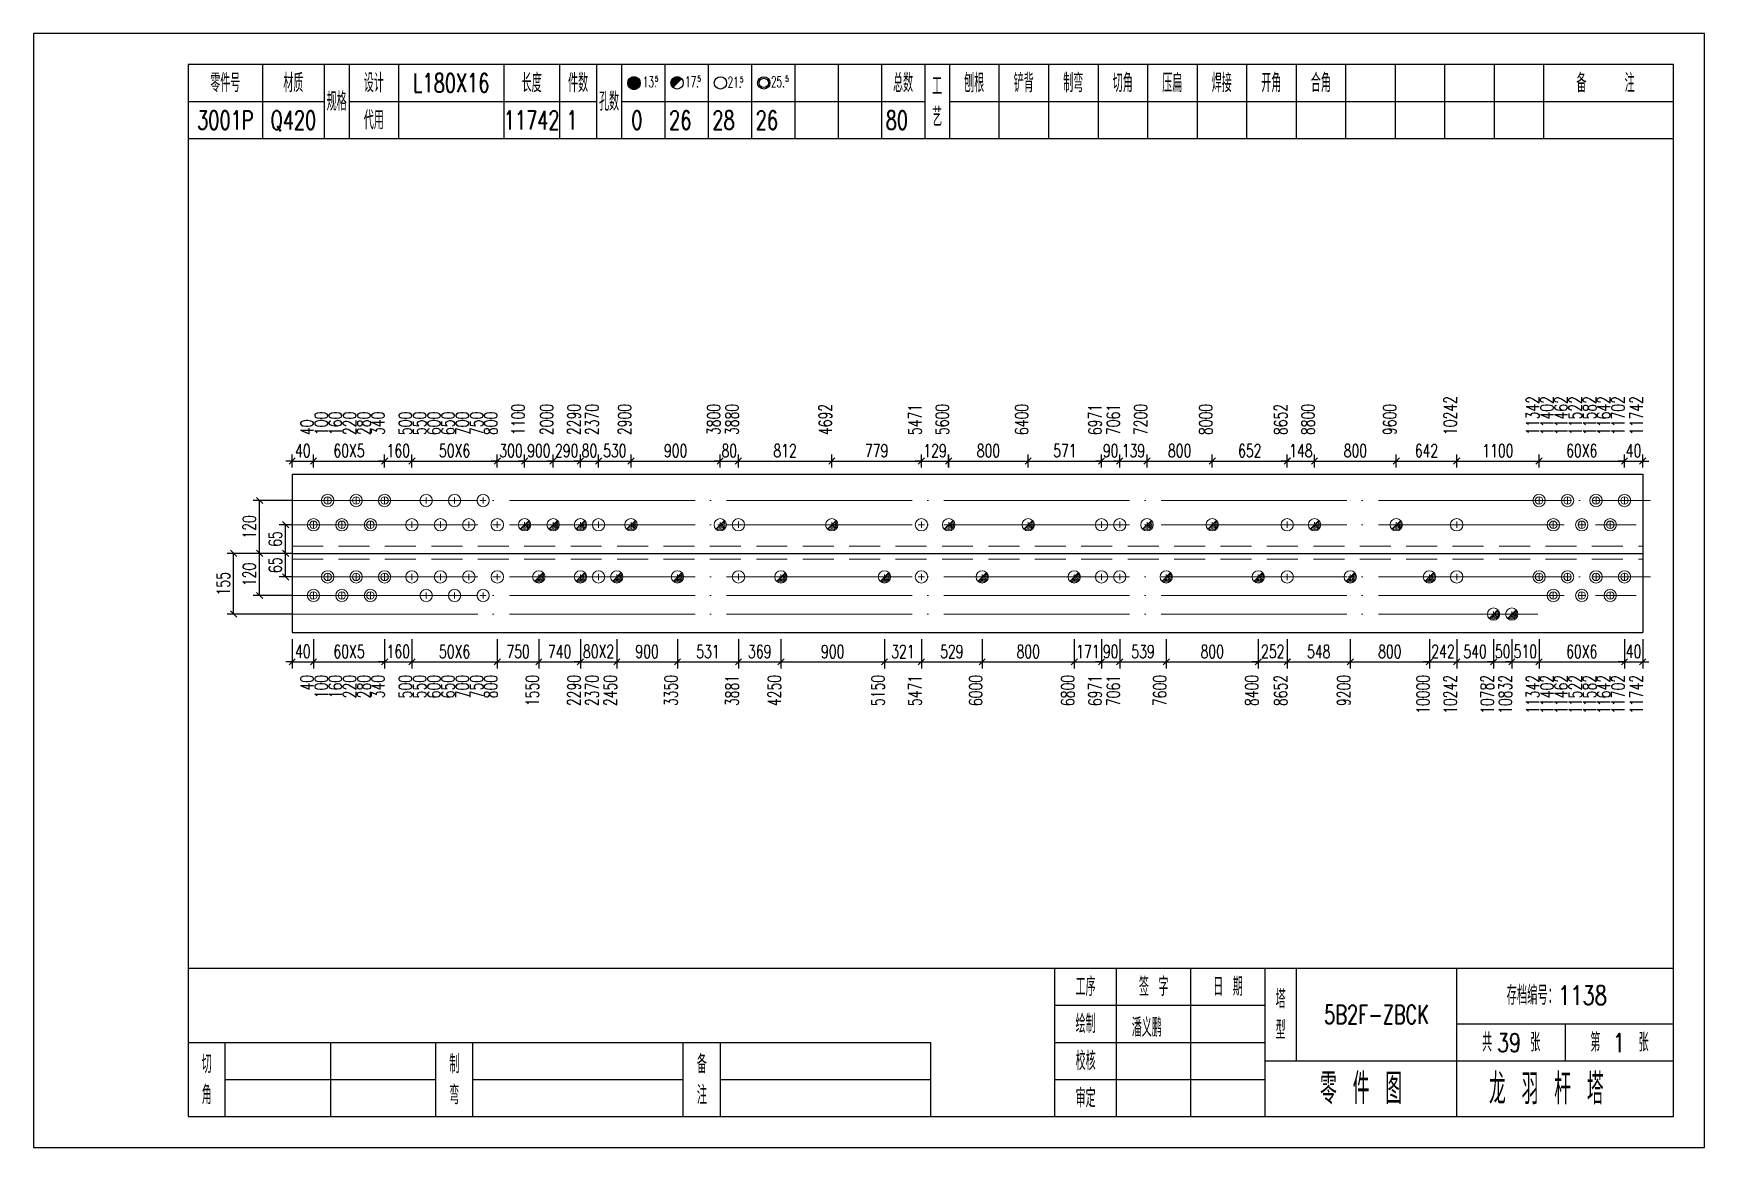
# Model space of a CAD drawing. Header units: millimetres. Extents: x 0 to 30240, y -10896 to -1348.
# Drawn here: x 0 to 270, y -8257.8 to -8077.8 of the extents above; entities that cross this region are included whole.
import ezdxf
from ezdxf.enums import TextEntityAlignment as Align

# ---------------------------------------------------------------- set-up
doc = ezdxf.new("R2010")
doc.units = ezdxf.units.MM
doc.header["$LTSCALE"] = 20
doc.header["$PDMODE"] = 1
doc.linetypes.add('DASHDOT2X', pattern=[1.75, 1.5, -0.125, 0, -0.125])
doc.linetypes.add('HIDDEN', pattern=[0.375, 0.25, -0.125])
for name, color, linetype, lineweight in [('1', 7, 'Continuous', 25), ('11', 3, 'Continuous', 13), ('2', 1, 'HIDDEN', 13), ('5', 1, 'Continuous', 13), ('7', 2, 'DASHDOT2X', 13)]:
    doc.layers.add(name, color=color, linetype=linetype, lineweight=lineweight)
doc.styles.get("Standard").update_dxf_attribs({"font": 'simplex', "width": 0.7, "bigfont": 'gbhzfs.shx'})
doc.styles.add('SYMBOL_TXT', font='txt.shx', dxfattribs={"width": 0.6})
doc.styles.add('TITLE_TXT', font='simplex.shx', dxfattribs={"width": 0.75, "height": 2.5, "bigfont": 'gbhzfs.shx'})
doc.dimstyles.get("Standard").update_dxf_attribs({"dimtxt": 2.1, "dimasz": 1, "dimexe": 1.05, "dimexo": 0, "dimgap": 0.63, "dimtad": 1, "dimzin": 0, "dimdsep": 46, "dimtxsty": 'standard', "dimblk": 'OBLIQUE', "dimblk1": 'OBLIQUE', "dimblk2": 'OBLIQUE', "dimcen": 0.09, "dimadec": 0, "dimazin": 0, "dimtfac": 1, "dimtdec": 1, "dimtix": 1, "dimtmove": 0, "dimatfit": 3, "dimfxl": 0, "dimtolj": 1, "dimtzin": 0, "dimarcsym": 0})
pattern_1 = [(0, (-3, 0), (0, 0.0125), [])]

msp = doc.modelspace()

# ---------------------------------------------------------------- texts
at = {"style": 'TITLE_TXT', "width": 0.75}
for s, p in [('39', (236.472, -8242.328)), ('1', (255.192, -8242.357))]:
    msp.add_text(s, height=3, dxfattribs=at).set_placement(p)
at = {"layer": '1', "width": 0.7}
for s, p in [('L180X16', (67.5, -8085.778)), ('3001P', (31, -8091.778)), ('Q420', (42, -8091.778)), ('11742', (80.5, -8091.778)), ('1', (87, -8091.778)), ('0', (97.5, -8091.778)), ('26', (104.5, -8091.778)), ('28', (111.5, -8091.778)), ('26', (118.5, -8091.778)), ('80', (139.5, -8091.778))]:
    msp.add_text(s, height=3, dxfattribs=at).set_placement(p, align=Align.MIDDLE_CENTER)
for s, p in [('10242', (229.949, -8142.668)), ('11342', (243.272, -8142.668)), ('11402', (245.572, -8142.668)), ('11462', (247.872, -8142.668)), ('11522', (250.172, -8142.668)), ('11582', (252.472, -8142.668)), ('11642', (254.772, -8142.668)), ('11702', (257.082, -8142.668)), ('11742', (260, -8142.668)), ('40', (45.24, -8142.668)), ('100', (47.54, -8142.668)), ('160', (49.84, -8142.668)), ('220', (52.14, -8142.668)), ('280', (54.44, -8142.668)), ('340', (56.74, -8142.668)), ('500', (61.15, -8142.668)), ('550', (63.45, -8142.668)), ('600', (65.75, -8142.668)), ('650', (68.05, -8142.668)), ('700', (70.35, -8142.668)), ('750', (72.65, -8142.668)), ('800', (74.95, -8142.668)), ('1100', (79.362, -8142.668)), ('2000', (83.965, -8142.668)), ('2290', (88.378, -8142.668)), ('2370', (91.322, -8142.668)), ('2900', (96.555, -8142.668)), ('3800', (110.971, -8142.668)), ('3880', (113.912, -8142.668)), ('4692', (128.994, -8142.668)), ('5471', (143.464, -8142.668)), ('5600', (147.878, -8142.668)), ('6400', (160.733, -8142.668)), ('6971', (172.581, -8142.668)), ('7061', (175.52, -8142.668)), ('7200', (179.923, -8142.668)), ('8000', (190.465, -8142.668)), ('8652', (202.568, -8142.668)), ('8800', (206.989, -8142.668)), ('9600', (220.195, -8142.668))]:
    msp.add_text(s, height=2.1, rotation=90, dxfattribs=at).set_placement(p)
for s, p in [('40', (45.24, -8181.413)), ('100', (47.54, -8181.413)), ('160', (49.84, -8181.413)), ('220', (52.14, -8181.413)), ('280', (54.44, -8181.413)), ('340', (56.74, -8181.413)), ('500', (61.15, -8181.413)), ('550', (63.45, -8181.413)), ('600', (65.75, -8181.413)), ('650', (68.05, -8181.413)), ('700', (70.35, -8181.413)), ('750', (72.65, -8181.413)), ('800', (74.95, -8181.413)), ('1550', (81.662, -8181.413)), ('2290', (88.378, -8181.413)), ('2370', (91.322, -8181.413)), ('2450', (94.252, -8181.413)), ('3350', (104.056, -8181.413)), ('3881', (113.912, -8181.413)), ('4250', (120.781, -8181.413)), ('5150', (137.505, -8181.413)), ('5471', (143.464, -8181.413)), ('6000', (153.3, -8181.413)), ('6800', (168.168, -8181.413)), ('6971', (172.581, -8181.413)), ('7061', (175.52, -8181.413)), ('7600', (183.032, -8181.413)), ('8400', (197.898, -8181.413)), ('8652', (202.568, -8181.413)), ('9200', (212.764, -8181.413)), ('10000', (225.546, -8181.413)), ('10242', (229.949, -8181.413)), ('10782', (235.928, -8181.413)), ('10832', (238.853, -8181.413)), ('11342', (243.272, -8181.413)), ('11402', (245.572, -8181.413)), ('11462', (247.872, -8181.413)), ('11522', (250.172, -8181.413)), ('11582', (252.472, -8181.413)), ('11642', (254.772, -8181.413)), ('11702', (257.082, -8181.413)), ('11742', (260, -8181.413))]:
    msp.add_text(s, height=2.1, rotation=90, dxfattribs=at).set_placement(p, align=Align.RIGHT)
at = {"layer": '1', "insert": (217, -8236.278), "char_height": 3, "width": 26, "attachment_point": 5}
msp.add_mtext('5B2F-ZBCK', dxfattribs=at)

# ---------------------------------------------------------------- blocks, each defined once
blk = doc.blocks.new('M12_HOLE')
h = blk.add_hatch()
h.set_pattern_fill('LINE', scale=0.1, style=0)
h.set_pattern_definition(pattern_1)
h.paths.add_polyline_path([(-5, 0, 1), (-1, 0, 1)])
at = {"color": 7}
blk.add_circle((-3, 0), 2, dxfattribs=at)
at = {"color": 7, "attachment_point": 1, "style": 'SYMBOL_TXT'}
for s, insert, char_height, width in [('13\\f??|b0|i0|c0|p54;.', (-0.12, 2.11), 3.5, 5.7075), ('5', (3.74, 2.26), 1.8, 2.9309)]:
    blk.add_mtext(s, dxfattribs=dict(at, insert=insert, char_height=char_height, width=width))
blk = doc.blocks.new('M16_HOLE')
h = blk.add_hatch()
h.set_pattern_fill('LINE', scale=0.1, style=0)
h.set_pattern_definition(pattern_1)
h.paths.add_polyline_path([(-1.59, 1.41, 0.668179), (-5, 0, 0.198912), (-4.41, -1.41)])
at = {"color": 7}
blk.add_circle((-3, 0), 2, dxfattribs=at)
at = {"color": 7, "attachment_point": 1, "style": 'SYMBOL_TXT'}
for s, insert, char_height, width in [('17.', (-0.44, 2.13), 3.5, 6.3164), ('5', (3.56, 2.25), 1.8, 1.822)]:
    blk.add_mtext(s, dxfattribs=dict(at, insert=insert, char_height=char_height, width=width))
blk = doc.blocks.new('M20_HOLE')
at = {"color": 7}
blk.add_circle((-3, 0), 2, dxfattribs=at)
at = {"color": 7, "attachment_point": 1, "style": 'SYMBOL_TXT'}
for s, insert, char_height, width in [('21.', (-0.69, 2.01), 3.5, 6.0735), ('5', (3.32, 2.01), 1.8, 1.4576)]:
    blk.add_mtext(s, dxfattribs=dict(at, insert=insert, char_height=char_height, width=width))
blk = doc.blocks.new('M24_HOLE')
at = {"color": 7}
for radius in [2, 1.5]:
    blk.add_circle((-3, 0), radius, dxfattribs=at)
at = {"color": 7, "attachment_point": 1, "style": 'SYMBOL_TXT'}
for s, insert, char_height, width in [('25.', (-0.69, 2.13), 3.5, 2.4294), ('5', (3.93, 2.25), 1.8, 1.9435)]:
    blk.add_mtext(s, dxfattribs=dict(at, insert=insert, char_height=char_height, width=width))
blk = doc.blocks.new('JgCard')
for p, q in [((270, 180), (0, 180)), ((0, 180), (0, 0)), ((270, 0), (270, 180)), ((265, 175), (25, 175)), ((25, 175), (25, 5)), ((37, 175), (37, 163)), ((47, 175), (47, 163)), ((51, 175), (51, 163)), ((59, 175), (59, 163)), ((76, 175), (76, 163)), ((85, 175), (85, 163)), ((91, 175), (91, 163)), ((95, 175), (95, 163)), ((102, 175), (102, 163)), ((109, 175), (109, 163)), ((116, 175), (116, 163)), ((123, 175), (123, 163)), ((130, 175), (130, 163)), ((137, 175), (137, 163)), ((144, 175), (144, 163)), ((148, 175), (148, 163)), ((156, 175), (156, 163)), ((164, 175), (164, 163)), ((172, 175), (172, 163)), ((180, 175), (180, 163)), ((188, 175), (188, 163)), ((196, 175), (196, 163)), ((204, 175), (204, 163)), ((212, 175), (212, 163)), ((220, 175), (220, 163)), ((228, 175), (228, 163)), ((236, 175), (236, 163)), ((244, 175), (244, 163)), ((265, 5), (265, 175)), ((25, 169), (47, 169)), ((51, 169), (91, 169)), ((95, 169), (144, 169)), ((148, 169), (265, 169)), ((25, 163), (265, 163)), ((25, 29), (265, 29)), ((165, 5), (165, 29)), ((175, 5), (175, 29)), ((187, 5), (187, 29)), ((199, 5), (199, 29)), ((204, 29), (204, 14)), ((230, 5), (230, 29)), ((165, 23), (199, 23)), ((230, 20), (265, 20)), ((247.5, 20), (247.5, 14)), ((25, 17), (145, 17)), ((31, 5), (31, 17)), ((48, 17), (48, 5)), ((65, 5), (65, 17)), ((71, 5), (71, 17)), ((105, 5), (105, 17)), ((111, 5), (111, 17)), ((145, 5), (145, 17)), ((165, 17), (199, 17)), ((199, 14), (265, 14)), ((31, 11), (65, 11)), ((71, 11), (105, 11)), ((111, 11), (145, 11)), ((165, 11), (199, 11)), ((25, 5), (265, 5)), ((0, 0), (270, 0))]:
    blk.add_line(p, q)
blk.add_lwpolyline([(96.03, 171.99, -1), (98.03, 171.99, -1)], format="xyb", close=True)
blk.add_point((145, 96))
at = {"xscale": 0.5, "yscale": 0.5, "zscale": 0.5}
for name, p in [('M12_HOLE', (98.53, 171.99)), ('M16_HOLE', (105.5, 172)), ('M20_HOLE', (112.5, 172)), ('M24_HOLE', (119.5, 172))]:
    blk.add_blockref(name, p, dxfattribs=at)
at = {"style": 'TITLE_TXT', "width": 0.75}
for s, height, p in [('存档编号：1138', 3.076, (238.02, 23.07)), ('潘义鹏', 3, (177.45, 17.91)), ('龙 羽 杆 塔', 5, (235.17, 6.97))]:
    blk.add_text(s, height=height, dxfattribs=at).set_placement(p)
at = {"attachment_point": 5, "style": 'TITLE_TXT'}
for s, insert, char_height, width in [('零件号', (31, 172), 3, 15), ('材质', (42, 172), 3, 8), ('设计', (55, 172), 3, 8), ('长度', (80.5, 172), 3, 8), ('件数', (88, 172), 3, 6), ('总数', (140.5, 172), 3, 7), ('工\\P艺', (146, 169), 3, 4), ('刨根', (152, 172), 3, 8), ('铲背', (160, 172), 3, 8), ('制弯', (168, 172), 3, 8), ('切角', (176, 172), 3, 8), ('压扁', (184, 172), 3, 8), ('焊接', (192, 172), 3, 8), ('开角', (200, 172), 3, 8), ('合角', (208, 172), 3, 8), ('备    注', (254, 172), 3, 22), ('规格', (49, 169), 3, 4), ('孔数', (93, 169), 3, 4), ('代用', (55, 166), 3, 8), ('工序', (170, 26), 3, 10), ('签 字', (181, 26), 3, 12), ('日 期', (193, 26), 3, 12), ('塔\\P型', (201.5, 21.5), 3, 5), ('绘制', (170, 20), 3, 10), ('共    张', (238.75, 17), 3, 17.5), ('第    张', (256.25, 17), 3, 17.5), ('切\\P角', (28, 11), 3, 6), ('制\\P弯', (68, 11), 3, 6), ('备\\P注', (108, 11), 3, 6), ('校核', (170, 14), 3, 10), ('零 件 图', (214.5, 9.5), 5, 31), ('审定', (170, 8), 3, 10)]:
    blk.add_mtext(s, dxfattribs=dict(at, insert=insert, char_height=char_height, width=width))
blk = doc.blocks.new('M24')
for p, q in [((-0.6, 0), (0.6, 0)), ((0, -0.6), (0, 0.6))]:
    blk.add_line(p, q)
for radius in [1, 0.6]:
    blk.add_circle((0, 0), radius)
blk = doc.blocks.new('M20')
for p, q in [((-0.5, 0), (0.5, 0)), ((0, -0.5), (0, 0.5))]:
    blk.add_line(p, q)
blk.add_circle((0, 0), 1)
blk = doc.blocks.new('M16')
for p, q in [((-0.71, -0.71), (0.71, 0.71)), ((-0.4, 0), (0.4, 0)), ((0, 0.4), (0, -0.4))]:
    blk.add_line(p, q)
blk.add_circle((0, 0), 1)
for radius in [0.8, 0.6, 0.4, 0.2]:
    blk.add_arc((0, 0), radius, 225, 45)
blk = doc.blocks.new('_Oblique')
at = {"color": 0, "linetype": 'ByBlock', "lineweight": -2}
blk.add_line((-0.5, -0.5), (0.5, 0.5), dxfattribs=at)
blk = doc.blocks.new('*D5723')
at = {"layer": '11', "color": 0, "lineweight": -2}
for p, q in [((41.8, -8175.64), (41.8, -8180.36)), ((45.24, -8175.64), (45.24, -8180.36)), ((41.8, -8179.31), (40.8, -8179.31)), ((41.8, -8179.31), (45.24, -8179.31)), ((45.24, -8179.31), (46.24, -8179.31))]:
    blk.add_line(p, q, dxfattribs=at)
at = {"layer": 'Defpoints', "color": 0}
for p in [(41.8, -8175.64), (45.24, -8175.64), (45.24, -8179.31)]:
    blk.add_point(p, dxfattribs=at)
at = {"layer": '11', "color": 0, "lineweight": -2}
blk.add_blockref('_Oblique', (41.8, -8179.31), dxfattribs=at)
at = {"layer": '11', "color": 0, "lineweight": -2, "rotation": 180}
blk.add_blockref('_Oblique', (45.24, -8179.31), dxfattribs=at)
at = {"layer": '11', "color": 0, "insert": (43.52, -8177.63), "char_height": 2.1, "attachment_point": 5}
blk.add_mtext('\\A1;40', dxfattribs=at)
blk = doc.blocks.new('*D5725')
at = {"layer": '11', "color": 0, "lineweight": -2}
for p, q in [((56.74, -8175.64), (56.74, -8180.36)), ((61.15, -8175.64), (61.15, -8180.36)), ((56.74, -8179.31), (55.74, -8179.31)), ((56.74, -8179.31), (61.15, -8179.31)), ((61.15, -8179.31), (62.15, -8179.31))]:
    blk.add_line(p, q, dxfattribs=at)
at = {"layer": 'Defpoints', "color": 0}
for p in [(56.74, -8175.64), (61.15, -8175.64), (61.15, -8179.31)]:
    blk.add_point(p, dxfattribs=at)
at = {"layer": '11', "color": 0, "lineweight": -2}
blk.add_blockref('_Oblique', (56.74, -8179.31), dxfattribs=at)
at = {"layer": '11', "color": 0, "lineweight": -2, "rotation": 180}
blk.add_blockref('_Oblique', (61.15, -8179.31), dxfattribs=at)
at = {"layer": '11', "color": 0, "insert": (58.95, -8177.63), "char_height": 2.1, "attachment_point": 5}
blk.add_mtext('\\A1;160', dxfattribs=at)
blk = doc.blocks.new('*D5729')
at = {"layer": '11', "color": 0, "lineweight": -2}
for p, q in [((88.37, -8175.64), (88.37, -8180.36)), ((94.25, -8175.64), (94.25, -8180.36)), ((88.37, -8179.31), (87.37, -8179.31)), ((88.37, -8179.31), (94.25, -8179.31)), ((94.25, -8179.31), (95.25, -8179.31))]:
    blk.add_line(p, q, dxfattribs=at)
at = {"layer": 'Defpoints', "color": 0}
for p in [(88.37, -8175.64), (94.25, -8175.64), (94.25, -8179.31)]:
    blk.add_point(p, dxfattribs=at)
at = {"layer": '11', "color": 0, "lineweight": -2}
blk.add_blockref('_Oblique', (88.37, -8179.31), dxfattribs=at)
at = {"layer": '11', "color": 0, "lineweight": -2, "rotation": 180}
blk.add_blockref('_Oblique', (94.25, -8179.31), dxfattribs=at)
at = {"layer": '11', "color": 0, "insert": (91.31, -8177.63), "char_height": 2.1, "attachment_point": 5}
blk.add_mtext('\\A1;80X2', dxfattribs=at)
blk = doc.blocks.new('*D5738')
at = {"layer": '11', "color": 0, "lineweight": -2}
for p, q in [((172.57, -8175.64), (172.57, -8180.36)), ((175.51, -8175.64), (175.51, -8180.36)), ((172.57, -8179.31), (171.57, -8179.31)), ((172.57, -8179.31), (175.51, -8179.31)), ((175.51, -8179.31), (176.51, -8179.31))]:
    blk.add_line(p, q, dxfattribs=at)
at = {"layer": 'Defpoints', "color": 0}
for p in [(172.57, -8175.64), (175.51, -8175.64), (175.51, -8179.31)]:
    blk.add_point(p, dxfattribs=at)
at = {"layer": '11', "color": 0, "lineweight": -2}
blk.add_blockref('_Oblique', (172.57, -8179.31), dxfattribs=at)
at = {"layer": '11', "color": 0, "lineweight": -2, "rotation": 180}
blk.add_blockref('_Oblique', (175.51, -8179.31), dxfattribs=at)
at = {"layer": '11', "color": 0, "insert": (174.04, -8177.63), "char_height": 2.1, "attachment_point": 5}
blk.add_mtext('\\A1;90', dxfattribs=at)
blk = doc.blocks.new('*D5741')
at = {"layer": '11', "color": 0, "lineweight": -2}
for p, q in [((197.89, -8175.64), (197.89, -8180.36)), ((202.57, -8175.64), (202.57, -8180.36)), ((197.89, -8179.31), (196.89, -8179.31)), ((197.89, -8179.31), (202.57, -8179.31)), ((202.57, -8179.31), (203.57, -8179.31))]:
    blk.add_line(p, q, dxfattribs=at)
at = {"layer": 'Defpoints', "color": 0}
for p in [(197.89, -8175.64), (202.57, -8175.64), (202.57, -8179.31)]:
    blk.add_point(p, dxfattribs=at)
at = {"layer": '11', "color": 0, "lineweight": -2}
blk.add_blockref('_Oblique', (197.89, -8179.31), dxfattribs=at)
at = {"layer": '11', "color": 0, "lineweight": -2, "rotation": 180}
blk.add_blockref('_Oblique', (202.57, -8179.31), dxfattribs=at)
at = {"layer": '11', "color": 0, "insert": (200.23, -8177.63), "char_height": 2.1, "attachment_point": 5}
blk.add_mtext('\\A1;252', dxfattribs=at)
blk = doc.blocks.new('*D5744')
at = {"layer": '11', "color": 0, "lineweight": -2}
for p, q in [((225.54, -8175.64), (225.54, -8180.36)), ((229.95, -8175.64), (229.95, -8180.36)), ((225.54, -8179.31), (224.54, -8179.31)), ((225.54, -8179.31), (229.95, -8179.31)), ((229.95, -8179.31), (230.95, -8179.31))]:
    blk.add_line(p, q, dxfattribs=at)
at = {"layer": 'Defpoints', "color": 0}
for p in [(225.54, -8175.64), (229.95, -8175.64), (229.95, -8179.31)]:
    blk.add_point(p, dxfattribs=at)
at = {"layer": '11', "color": 0, "lineweight": -2}
blk.add_blockref('_Oblique', (225.54, -8179.31), dxfattribs=at)
at = {"layer": '11', "color": 0, "lineweight": -2, "rotation": 180}
blk.add_blockref('_Oblique', (229.95, -8179.31), dxfattribs=at)
at = {"layer": '11', "color": 0, "insert": (227.74, -8177.63), "char_height": 2.1, "attachment_point": 5}
blk.add_mtext('\\A1;242', dxfattribs=at)
blk = doc.blocks.new('*D5746')
at = {"layer": '11', "color": 0, "lineweight": -2}
for p, q in [((235.91, -8175.64), (235.91, -8180.36)), ((238.85, -8175.64), (238.85, -8180.36)), ((235.91, -8179.31), (234.91, -8179.31)), ((235.91, -8179.31), (238.85, -8179.31)), ((238.85, -8179.31), (239.85, -8179.31))]:
    blk.add_line(p, q, dxfattribs=at)
at = {"layer": 'Defpoints', "color": 0}
for p in [(235.91, -8175.64), (238.85, -8175.64), (238.85, -8179.31)]:
    blk.add_point(p, dxfattribs=at)
at = {"layer": '11', "color": 0, "lineweight": -2}
blk.add_blockref('_Oblique', (235.91, -8179.31), dxfattribs=at)
at = {"layer": '11', "color": 0, "lineweight": -2, "rotation": 180}
blk.add_blockref('_Oblique', (238.85, -8179.31), dxfattribs=at)
at = {"layer": '11', "color": 0, "insert": (237.38, -8177.63), "char_height": 2.1, "attachment_point": 5}
blk.add_mtext('\\A1;50', dxfattribs=at)
blk = doc.blocks.new('*D5747')
at = {"layer": '11', "color": 0, "lineweight": -2}
for p, q in [((238.85, -8175.64), (238.85, -8180.36)), ((243.26, -8175.64), (243.26, -8180.36)), ((238.85, -8179.31), (237.85, -8179.31)), ((238.85, -8179.31), (243.26, -8179.31)), ((243.26, -8179.31), (244.26, -8179.31))]:
    blk.add_line(p, q, dxfattribs=at)
at = {"layer": 'Defpoints', "color": 0}
for p in [(238.85, -8175.64), (243.26, -8175.64), (243.26, -8179.31)]:
    blk.add_point(p, dxfattribs=at)
at = {"layer": '11', "color": 0, "lineweight": -2}
blk.add_blockref('_Oblique', (238.85, -8179.31), dxfattribs=at)
at = {"layer": '11', "color": 0, "lineweight": -2, "rotation": 180}
blk.add_blockref('_Oblique', (243.26, -8179.31), dxfattribs=at)
at = {"layer": '11', "color": 0, "insert": (241.05, -8177.63), "char_height": 2.1, "attachment_point": 5}
blk.add_mtext('\\A1;510', dxfattribs=at)
blk = doc.blocks.new('*D5749')
at = {"layer": '11', "color": 0, "lineweight": -2}
for p, q in [((257.06, -8175.64), (257.06, -8180.36)), ((260, -8175.64), (260, -8180.36)), ((257.06, -8179.31), (256.06, -8179.31)), ((257.06, -8179.31), (260, -8179.31)), ((260, -8179.31), (261, -8179.31))]:
    blk.add_line(p, q, dxfattribs=at)
at = {"layer": 'Defpoints', "color": 0}
for p in [(257.06, -8175.64), (260, -8175.64), (260, -8179.31)]:
    blk.add_point(p, dxfattribs=at)
at = {"layer": '11', "color": 0, "lineweight": -2}
blk.add_blockref('_Oblique', (257.06, -8179.31), dxfattribs=at)
at = {"layer": '11', "color": 0, "lineweight": -2, "rotation": 180}
blk.add_blockref('_Oblique', (260, -8179.31), dxfattribs=at)
at = {"layer": '11', "color": 0, "insert": (258.53, -8177.63), "char_height": 2.1, "attachment_point": 5}
blk.add_mtext('\\A1;40', dxfattribs=at)
blk = doc.blocks.new('*D5750')
at = {"layer": '11', "color": 0, "lineweight": -2}
for p, q in [((41.8, -8147.92), (41.8, -8145.82)), ((45.24, -8147.92), (45.24, -8145.82)), ((41.8, -8146.87), (40.8, -8146.87)), ((41.8, -8146.87), (45.24, -8146.87)), ((45.24, -8146.87), (46.24, -8146.87))]:
    blk.add_line(p, q, dxfattribs=at)
at = {"layer": 'Defpoints', "color": 0}
for p in [(41.8, -8147.92), (45.24, -8146.87), (45.24, -8147.92)]:
    blk.add_point(p, dxfattribs=at)
at = {"layer": '11', "color": 0, "lineweight": -2}
blk.add_blockref('_Oblique', (41.8, -8146.87), dxfattribs=at)
at = {"layer": '11', "color": 0, "lineweight": -2, "rotation": 180}
blk.add_blockref('_Oblique', (45.24, -8146.87), dxfattribs=at)
at = {"layer": '11', "color": 0, "insert": (43.52, -8145.19), "char_height": 2.1, "attachment_point": 5}
blk.add_mtext('\\A1;40', dxfattribs=at)
blk = doc.blocks.new('*D5752')
at = {"layer": '11', "color": 0, "lineweight": -2}
for p, q in [((56.74, -8147.92), (56.74, -8145.82)), ((61.15, -8147.92), (61.15, -8145.82)), ((56.74, -8146.87), (55.74, -8146.87)), ((56.74, -8146.87), (61.15, -8146.87)), ((61.15, -8146.87), (62.15, -8146.87))]:
    blk.add_line(p, q, dxfattribs=at)
at = {"layer": 'Defpoints', "color": 0}
for p in [(56.74, -8147.92), (61.15, -8146.87), (61.15, -8147.92)]:
    blk.add_point(p, dxfattribs=at)
at = {"layer": '11', "color": 0, "lineweight": -2}
blk.add_blockref('_Oblique', (56.74, -8146.87), dxfattribs=at)
at = {"layer": '11', "color": 0, "lineweight": -2, "rotation": 180}
blk.add_blockref('_Oblique', (61.15, -8146.87), dxfattribs=at)
at = {"layer": '11', "color": 0, "insert": (58.95, -8145.19), "char_height": 2.1, "attachment_point": 5}
blk.add_mtext('\\A1;160', dxfattribs=at)
blk = doc.blocks.new('*D5754')
at = {"layer": '11', "color": 0, "lineweight": -2}
for p, q in [((74.95, -8147.92), (74.95, -8145.82)), ((79.36, -8147.92), (79.36, -8145.82)), ((74.95, -8146.87), (73.95, -8146.87)), ((74.95, -8146.87), (79.36, -8146.87)), ((79.36, -8146.87), (80.36, -8146.87))]:
    blk.add_line(p, q, dxfattribs=at)
at = {"layer": 'Defpoints', "color": 0}
for p in [(74.95, -8147.92), (79.36, -8146.87), (79.36, -8147.92)]:
    blk.add_point(p, dxfattribs=at)
at = {"layer": '11', "color": 0, "lineweight": -2}
blk.add_blockref('_Oblique', (74.95, -8146.87), dxfattribs=at)
at = {"layer": '11', "color": 0, "lineweight": -2, "rotation": 180}
blk.add_blockref('_Oblique', (79.36, -8146.87), dxfattribs=at)
at = {"layer": '11', "color": 0, "insert": (77.16, -8145.19), "char_height": 2.1, "attachment_point": 5}
blk.add_mtext('\\A1;300', dxfattribs=at)
blk = doc.blocks.new('*D5755')
at = {"layer": '11', "color": 0, "lineweight": -2}
for p, q in [((79.36, -8147.92), (79.36, -8145.82)), ((83.96, -8147.92), (83.96, -8145.82)), ((79.36, -8146.87), (78.36, -8146.87)), ((79.36, -8146.87), (83.96, -8146.87)), ((83.96, -8146.87), (84.96, -8146.87))]:
    blk.add_line(p, q, dxfattribs=at)
at = {"layer": 'Defpoints', "color": 0}
for p in [(79.36, -8147.92), (83.96, -8146.87), (83.96, -8147.92)]:
    blk.add_point(p, dxfattribs=at)
at = {"layer": '11', "color": 0, "lineweight": -2}
blk.add_blockref('_Oblique', (79.36, -8146.87), dxfattribs=at)
at = {"layer": '11', "color": 0, "lineweight": -2, "rotation": 180}
blk.add_blockref('_Oblique', (83.96, -8146.87), dxfattribs=at)
at = {"layer": '11', "color": 0, "insert": (81.66, -8145.19), "char_height": 2.1, "attachment_point": 5}
blk.add_mtext('\\A1;900', dxfattribs=at)
blk = doc.blocks.new('*D5756')
at = {"layer": '11', "color": 0, "lineweight": -2}
for p, q in [((83.96, -8147.92), (83.96, -8145.82)), ((88.37, -8147.92), (88.37, -8145.82)), ((83.96, -8146.87), (82.96, -8146.87)), ((83.96, -8146.87), (88.37, -8146.87)), ((88.37, -8146.87), (89.37, -8146.87))]:
    blk.add_line(p, q, dxfattribs=at)
at = {"layer": 'Defpoints', "color": 0}
for p in [(83.96, -8147.92), (88.37, -8146.87), (88.37, -8147.92)]:
    blk.add_point(p, dxfattribs=at)
at = {"layer": '11', "color": 0, "lineweight": -2}
blk.add_blockref('_Oblique', (83.96, -8146.87), dxfattribs=at)
at = {"layer": '11', "color": 0, "lineweight": -2, "rotation": 180}
blk.add_blockref('_Oblique', (88.37, -8146.87), dxfattribs=at)
at = {"layer": '11', "color": 0, "insert": (86.16, -8145.19), "char_height": 2.1, "attachment_point": 5}
blk.add_mtext('\\A1;290', dxfattribs=at)
blk = doc.blocks.new('*D5757')
at = {"layer": '11', "color": 0, "lineweight": -2}
for p, q in [((88.37, -8147.92), (88.37, -8145.82)), ((91.31, -8147.92), (91.31, -8145.82)), ((88.37, -8146.87), (87.37, -8146.87)), ((88.37, -8146.87), (91.31, -8146.87)), ((91.31, -8146.87), (92.31, -8146.87))]:
    blk.add_line(p, q, dxfattribs=at)
at = {"layer": 'Defpoints', "color": 0}
for p in [(88.37, -8147.92), (91.31, -8146.87), (91.31, -8147.92)]:
    blk.add_point(p, dxfattribs=at)
at = {"layer": '11', "color": 0, "lineweight": -2}
blk.add_blockref('_Oblique', (88.37, -8146.87), dxfattribs=at)
at = {"layer": '11', "color": 0, "lineweight": -2, "rotation": 180}
blk.add_blockref('_Oblique', (91.31, -8146.87), dxfattribs=at)
at = {"layer": '11', "color": 0, "insert": (89.84, -8145.19), "char_height": 2.1, "attachment_point": 5}
blk.add_mtext('\\A1;80', dxfattribs=at)
blk = doc.blocks.new('*D5760')
at = {"layer": '11', "color": 0, "lineweight": -2}
for p, q in [((110.96, -8147.92), (110.96, -8145.82)), ((113.9, -8147.92), (113.9, -8145.82)), ((110.96, -8146.87), (109.96, -8146.87)), ((110.96, -8146.87), (113.9, -8146.87)), ((113.9, -8146.87), (114.9, -8146.87))]:
    blk.add_line(p, q, dxfattribs=at)
at = {"layer": 'Defpoints', "color": 0}
for p in [(110.96, -8147.92), (113.9, -8146.87), (113.9, -8147.92)]:
    blk.add_point(p, dxfattribs=at)
at = {"layer": '11', "color": 0, "lineweight": -2}
blk.add_blockref('_Oblique', (110.96, -8146.87), dxfattribs=at)
at = {"layer": '11', "color": 0, "lineweight": -2, "rotation": 180}
blk.add_blockref('_Oblique', (113.9, -8146.87), dxfattribs=at)
at = {"layer": '11', "color": 0, "insert": (112.43, -8145.19), "char_height": 2.1, "attachment_point": 5}
blk.add_mtext('\\A1;80', dxfattribs=at)
blk = doc.blocks.new('*D5763')
at = {"layer": '11', "color": 0, "lineweight": -2}
for p, q in [((143.46, -8147.92), (143.46, -8145.82)), ((147.87, -8147.92), (147.87, -8145.82)), ((143.46, -8146.87), (142.46, -8146.87)), ((143.46, -8146.87), (147.87, -8146.87)), ((147.87, -8146.87), (148.87, -8146.87))]:
    blk.add_line(p, q, dxfattribs=at)
at = {"layer": 'Defpoints', "color": 0}
for p in [(143.46, -8147.92), (147.87, -8146.87), (147.87, -8147.92)]:
    blk.add_point(p, dxfattribs=at)
at = {"layer": '11', "color": 0, "lineweight": -2}
blk.add_blockref('_Oblique', (143.46, -8146.87), dxfattribs=at)
at = {"layer": '11', "color": 0, "lineweight": -2, "rotation": 180}
blk.add_blockref('_Oblique', (147.87, -8146.87), dxfattribs=at)
at = {"layer": '11', "color": 0, "insert": (145.67, -8145.19), "char_height": 2.1, "attachment_point": 5}
blk.add_mtext('\\A1;129', dxfattribs=at)
blk = doc.blocks.new('*D5766')
at = {"layer": '11', "color": 0, "lineweight": -2}
for p, q in [((172.57, -8147.92), (172.57, -8145.82)), ((175.51, -8147.92), (175.51, -8145.82)), ((172.57, -8146.87), (171.57, -8146.87)), ((172.57, -8146.87), (175.51, -8146.87)), ((175.51, -8146.87), (176.51, -8146.87))]:
    blk.add_line(p, q, dxfattribs=at)
at = {"layer": 'Defpoints', "color": 0}
for p in [(172.57, -8147.92), (175.51, -8146.87), (175.51, -8147.92)]:
    blk.add_point(p, dxfattribs=at)
at = {"layer": '11', "color": 0, "lineweight": -2}
blk.add_blockref('_Oblique', (172.57, -8146.87), dxfattribs=at)
at = {"layer": '11', "color": 0, "lineweight": -2, "rotation": 180}
blk.add_blockref('_Oblique', (175.51, -8146.87), dxfattribs=at)
at = {"layer": '11', "color": 0, "insert": (174.04, -8145.19), "char_height": 2.1, "attachment_point": 5}
blk.add_mtext('\\A1;90', dxfattribs=at)
blk = doc.blocks.new('*D5767')
at = {"layer": '11', "color": 0, "lineweight": -2}
for p, q in [((175.51, -8147.92), (175.51, -8145.82)), ((179.92, -8147.92), (179.92, -8145.82)), ((175.51, -8146.87), (174.51, -8146.87)), ((175.51, -8146.87), (179.92, -8146.87)), ((179.92, -8146.87), (180.92, -8146.87))]:
    blk.add_line(p, q, dxfattribs=at)
at = {"layer": 'Defpoints', "color": 0}
for p in [(175.51, -8147.92), (179.92, -8146.87), (179.92, -8147.92)]:
    blk.add_point(p, dxfattribs=at)
at = {"layer": '11', "color": 0, "lineweight": -2}
blk.add_blockref('_Oblique', (175.51, -8146.87), dxfattribs=at)
at = {"layer": '11', "color": 0, "lineweight": -2, "rotation": 180}
blk.add_blockref('_Oblique', (179.92, -8146.87), dxfattribs=at)
at = {"layer": '11', "color": 0, "insert": (177.72, -8145.19), "char_height": 2.1, "attachment_point": 5}
blk.add_mtext('\\A1;139', dxfattribs=at)
blk = doc.blocks.new('*D5770')
at = {"layer": '11', "color": 0, "lineweight": -2}
for p, q in [((202.57, -8147.92), (202.57, -8145.82)), ((206.98, -8147.92), (206.98, -8145.82)), ((202.57, -8146.87), (201.57, -8146.87)), ((202.57, -8146.87), (206.98, -8146.87)), ((206.98, -8146.87), (207.98, -8146.87))]:
    blk.add_line(p, q, dxfattribs=at)
at = {"layer": 'Defpoints', "color": 0}
for p in [(202.57, -8147.92), (206.98, -8146.87), (206.98, -8147.92)]:
    blk.add_point(p, dxfattribs=at)
at = {"layer": '11', "color": 0, "lineweight": -2}
blk.add_blockref('_Oblique', (202.57, -8146.87), dxfattribs=at)
at = {"layer": '11', "color": 0, "lineweight": -2, "rotation": 180}
blk.add_blockref('_Oblique', (206.98, -8146.87), dxfattribs=at)
at = {"layer": '11', "color": 0, "insert": (204.78, -8145.19), "char_height": 2.1, "attachment_point": 5}
blk.add_mtext('\\A1;148', dxfattribs=at)
blk = doc.blocks.new('*D5775')
at = {"layer": '11', "color": 0, "lineweight": -2}
for p, q in [((257.06, -8147.92), (257.06, -8145.82)), ((260, -8147.92), (260, -8145.82)), ((257.06, -8146.87), (256.06, -8146.87)), ((257.06, -8146.87), (260, -8146.87)), ((260, -8146.87), (261, -8146.87))]:
    blk.add_line(p, q, dxfattribs=at)
at = {"layer": 'Defpoints', "color": 0}
for p in [(257.06, -8147.92), (260, -8146.87), (260, -8147.92)]:
    blk.add_point(p, dxfattribs=at)
at = {"layer": '11', "color": 0, "lineweight": -2}
blk.add_blockref('_Oblique', (257.06, -8146.87), dxfattribs=at)
at = {"layer": '11', "color": 0, "lineweight": -2, "rotation": 180}
blk.add_blockref('_Oblique', (260, -8146.87), dxfattribs=at)
at = {"layer": '11', "color": 0, "insert": (258.53, -8145.19), "char_height": 2.1, "attachment_point": 5}
blk.add_mtext('\\A1;40', dxfattribs=at)

# ---------------------------------------------------------------- dimensions: what is measured, and where the dimension line sits
at = {"layer": '1'}
for base, p1, p2, text in [((36.55, -8153.238), (41.75, -8161.778), (41.75, -8153.238), '120'), ((40.75, -8157.152), (41.75, -8161.778), (41.75, -8157.152), '65'), ((32.35, -8161.778), (41.75, -8171.588), (41.75, -8161.778), '155'), ((36.55, -8161.778), (41.75, -8168.588), (41.75, -8161.778), '120'), ((40.75, -8161.778), (41.75, -8165.588), (41.75, -8161.778), '65')]:
    msp.add_linear_dim(base=base, p1=p1, p2=p2, angle=90, text=text, dimstyle='standard', dxfattribs=at).render()
at = {"layer": '11'}
for base, p1, p2, text, picture, middle in [((45.24, -8146.868), (41.8, -8147.918), (45.24, -8147.918), '40', '*D5750', (43.52, -8145.188)), ((61.15, -8146.868), (56.74, -8147.918), (61.15, -8147.918), '160', '*D5752', (58.945, -8145.188)), ((79.36, -8146.868), (74.95, -8147.918), (79.36, -8147.918), '300', '*D5754', (77.155, -8145.188)), ((83.96, -8146.868), (79.36, -8147.918), (83.96, -8147.918), '900', '*D5755', (81.66, -8145.188)), ((88.37, -8146.868), (83.96, -8147.918), (88.37, -8147.918), '290', '*D5756', (86.165, -8145.188)), ((91.31, -8146.868), (88.37, -8147.918), (91.31, -8147.918), '80', '*D5757', (89.84, -8145.188)), ((113.9, -8146.868), (110.96, -8147.918), (113.9, -8147.918), '80', '*D5760', (112.43, -8145.188)), ((147.874, -8146.868), (143.464, -8147.918), (147.874, -8147.918), '129', '*D5763', (145.669, -8145.188)), ((175.51, -8146.868), (172.57, -8147.918), (175.51, -8147.918), '90', '*D5766', (174.04, -8145.188)), ((179.92, -8146.868), (175.51, -8147.918), (179.92, -8147.918), '139', '*D5767', (177.715, -8145.188)), ((206.985, -8146.868), (202.575, -8147.918), (206.985, -8147.918), '148', '*D5770', (204.78, -8145.188)), ((260, -8146.868), (257.06, -8147.918), (260, -8147.918), '40', '*D5775', (258.53, -8145.188)), ((45.24, -8179.313), (41.8, -8175.638), (45.24, -8175.638), '40', '*D5723', (43.52, -8177.633)), ((61.15, -8179.313), (56.74, -8175.638), (61.15, -8175.638), '160', '*D5725', (58.945, -8177.633)), ((94.25, -8179.313), (88.37, -8175.638), (94.25, -8175.638), '80X2', '*D5729', (91.31, -8177.633)), ((175.51, -8179.313), (172.57, -8175.638), (175.51, -8175.638), '90', '*D5738', (174.04, -8177.633)), ((202.575, -8179.313), (197.892, -8175.638), (202.575, -8175.638), '252', '*D5741', (200.233, -8177.633)), ((229.95, -8179.313), (225.54, -8175.638), (229.95, -8175.638), '242', '*D5744', (227.745, -8177.633)), ((238.85, -8179.313), (235.91, -8175.638), (238.85, -8175.638), '50', '*D5746', (237.38, -8177.633)), ((243.26, -8179.313), (238.85, -8175.638), (243.26, -8175.638), '510', '*D5747', (241.055, -8177.633)), ((260, -8179.313), (257.06, -8175.638), (260, -8175.638), '40', '*D5749', (258.53, -8177.633))]:
    dim = msp.add_linear_dim(base=base, p1=p1, p2=p2, text=text, dimstyle='standard', dxfattribs=at)
    dim.commit()
    dim.dimension.update_dxf_attribs({"geometry": picture, "text_midpoint": middle})
for base, p1, p2, text in [((56.74, -8146.868), (45.24, -8147.918), (56.74, -8147.918), '60X5'), ((74.95, -8146.868), (61.15, -8147.918), (74.95, -8147.918), '50X6'), ((96.55, -8146.868), (91.31, -8147.918), (96.55, -8147.918), '530'), ((110.96, -8146.868), (96.55, -8147.918), (110.96, -8147.918), '900'), ((128.989, -8146.868), (113.9, -8147.918), (128.989, -8147.918), '812'), ((143.464, -8146.868), (128.989, -8147.918), (143.464, -8147.918), '779'), ((160.727, -8146.868), (147.874, -8147.918), (160.727, -8147.918), '800'), ((172.57, -8146.868), (160.727, -8147.918), (172.57, -8147.918), '571'), ((190.459, -8146.868), (179.92, -8147.918), (190.459, -8147.918), '800'), ((202.575, -8146.868), (190.459, -8147.918), (202.575, -8147.918), '652'), ((220.191, -8146.868), (206.985, -8147.918), (220.191, -8147.918), '800'), ((229.95, -8146.868), (220.191, -8147.918), (229.95, -8147.918), '642'), ((243.26, -8146.868), (229.95, -8147.918), (243.26, -8147.918), '1100'), ((257.06, -8146.868), (243.26, -8147.918), (257.06, -8147.918), '60X6'), ((56.74, -8179.313), (45.24, -8175.638), (56.74, -8175.638), '60X5'), ((74.95, -8179.313), (61.15, -8175.638), (74.95, -8175.638), '50X6'), ((81.66, -8179.313), (74.95, -8175.638), (81.66, -8175.638), '750'), ((88.37, -8179.313), (81.66, -8175.638), (88.37, -8175.638), '740'), ((104.051, -8179.313), (94.25, -8175.638), (104.051, -8175.638), '900'), ((113.918, -8179.313), (104.051, -8175.638), (113.918, -8175.638), '531'), ((120.775, -8179.313), (113.918, -8175.638), (120.775, -8175.638), '369'), ((137.499, -8179.313), (120.775, -8175.638), (137.499, -8175.638), '900'), ((143.464, -8179.313), (137.499, -8175.638), (143.464, -8175.638), '321'), ((153.294, -8179.313), (143.464, -8175.638), (153.294, -8175.638), '529'), ((168.16, -8179.313), (153.294, -8175.638), (168.16, -8175.638), '800'), ((172.57, -8179.313), (168.16, -8175.638), (172.57, -8175.638), '171'), ((183.026, -8179.313), (175.51, -8175.638), (183.026, -8175.638), '539'), ((197.892, -8179.313), (183.026, -8175.638), (197.892, -8175.638), '800'), ((212.758, -8179.313), (202.575, -8175.638), (212.758, -8175.638), '548'), ((225.54, -8179.313), (212.758, -8175.638), (225.54, -8175.638), '800'), ((235.91, -8179.313), (229.95, -8175.638), (235.91, -8175.638), '540'), ((257.06, -8179.313), (243.26, -8175.638), (257.06, -8175.638), '60X6')]:
    msp.add_linear_dim(base=base, p1=p1, p2=p2, text=text, dimstyle='standard', dxfattribs=at).render()

# ---------------------------------------------------------------- linework, layer by layer
at = {"layer": '1'}
for p, q in [((41.8, -8148.968), (41.8, -8174.588)), ((41.8, -8148.968), (260, -8148.968)), ((260, -8148.968), (260, -8174.588)), ((41.8, -8161.778), (260, -8161.778)), ((41.8, -8174.588), (260, -8174.588))]:
    msp.add_line(p, q, dxfattribs=at)
at = {"layer": '2'}
for p, q in [((41.8, -8160.639), (260, -8160.639)), ((41.8, -8162.715), (260, -8162.715))]:
    msp.add_line(p, q, dxfattribs=at)
at = {"layer": '7'}
for p, q in [((41.8, -8153.238), (261.26, -8153.238)), ((41.8, -8157.152), (258.96, -8157.152)), ((41.8, -8165.588), (261.26, -8165.588)), ((41.8, -8168.588), (258.96, -8168.588)), ((41.8, -8171.588), (243.05, -8171.588))]:
    msp.add_line(p, q, dxfattribs=at)

# ---------------------------------------------------------------- block references
at = {"layer": '1'}
msp.add_blockref('JgCard', (0, -8257.778), dxfattribs=at)
at = {"layer": '5'}
for name, p in [('M24', (47.54, -8153.238)), ('M24', (52.14, -8153.238)), ('M24', (56.74, -8153.238)), ('M20', (63.45, -8153.238)), ('M20', (68.05, -8153.238)), ('M20', (72.65, -8153.238)), ('M24', (243.26, -8153.238)), ('M24', (247.86, -8153.238)), ('M24', (252.46, -8153.238)), ('M24', (257.06, -8153.238)), ('M24', (45.24, -8157.152)), ('M24', (49.84, -8157.152)), ('M24', (54.44, -8157.152)), ('M20', (61.15, -8157.152)), ('M20', (65.75, -8157.152)), ('M20', (70.35, -8157.152)), ('M20', (74.95, -8157.152)), ('M16', (79.36, -8157.152)), ('M16', (83.96, -8157.152)), ('M16', (88.37, -8157.152)), ('M20', (91.31, -8157.152)), ('M16', (96.55, -8157.152)), ('M16', (110.96, -8157.152)), ('M20', (113.9, -8157.152)), ('M16', (128.989, -8157.152)), ('M20', (143.464, -8157.152)), ('M16', (147.874, -8157.152)), ('M16', (160.727, -8157.152)), ('M20', (172.57, -8157.152)), ('M20', (175.51, -8157.152)), ('M16', (179.92, -8157.152)), ('M16', (190.459, -8157.152)), ('M20', (202.575, -8157.152)), ('M16', (206.985, -8157.152)), ('M16', (220.191, -8157.152)), ('M20', (229.95, -8157.152)), ('M24', (245.56, -8157.152)), ('M24', (250.16, -8157.152)), ('M24', (254.76, -8157.152)), ('M24', (47.54, -8165.588)), ('M24', (52.14, -8165.588)), ('M24', (56.74, -8165.588)), ('M20', (61.15, -8165.588)), ('M20', (65.75, -8165.588)), ('M20', (70.35, -8165.588)), ('M20', (74.95, -8165.588)), ('M16', (81.66, -8165.588)), ('M16', (88.37, -8165.588)), ('M20', (91.31, -8165.588)), ('M16', (94.25, -8165.588)), ('M16', (104.051, -8165.588)), ('M20', (113.918, -8165.588)), ('M16', (120.775, -8165.588)), ('M16', (137.499, -8165.588)), ('M20', (143.464, -8165.588)), ('M16', (153.294, -8165.588)), ('M16', (168.16, -8165.588)), ('M20', (172.57, -8165.588)), ('M20', (175.51, -8165.588)), ('M16', (183.026, -8165.588)), ('M16', (197.892, -8165.588)), ('M20', (202.575, -8165.588)), ('M16', (212.758, -8165.588)), ('M16', (225.54, -8165.588)), ('M20', (229.95, -8165.588)), ('M24', (243.26, -8165.588)), ('M24', (247.86, -8165.588)), ('M24', (252.46, -8165.588)), ('M24', (257.06, -8165.588)), ('M24', (45.24, -8168.588)), ('M24', (49.84, -8168.588)), ('M24', (54.44, -8168.588)), ('M20', (63.45, -8168.588)), ('M20', (68.05, -8168.588)), ('M20', (72.65, -8168.588)), ('M24', (245.56, -8168.588)), ('M24', (250.16, -8168.588)), ('M24', (254.76, -8168.588)), ('M16', (235.91, -8171.588)), ('M16', (238.85, -8171.588))]:
    msp.add_blockref(name, p, dxfattribs=at)

msp.set_redraw_order([(e.dxf.handle, doc.entitydb.next_handle()) for e in msp.query("TEXT MTEXT ATTDEF DIMENSION ARC_DIMENSION")])  # texts and dimensions are drawn at this point

doc.saveas('drawing.dxf')
